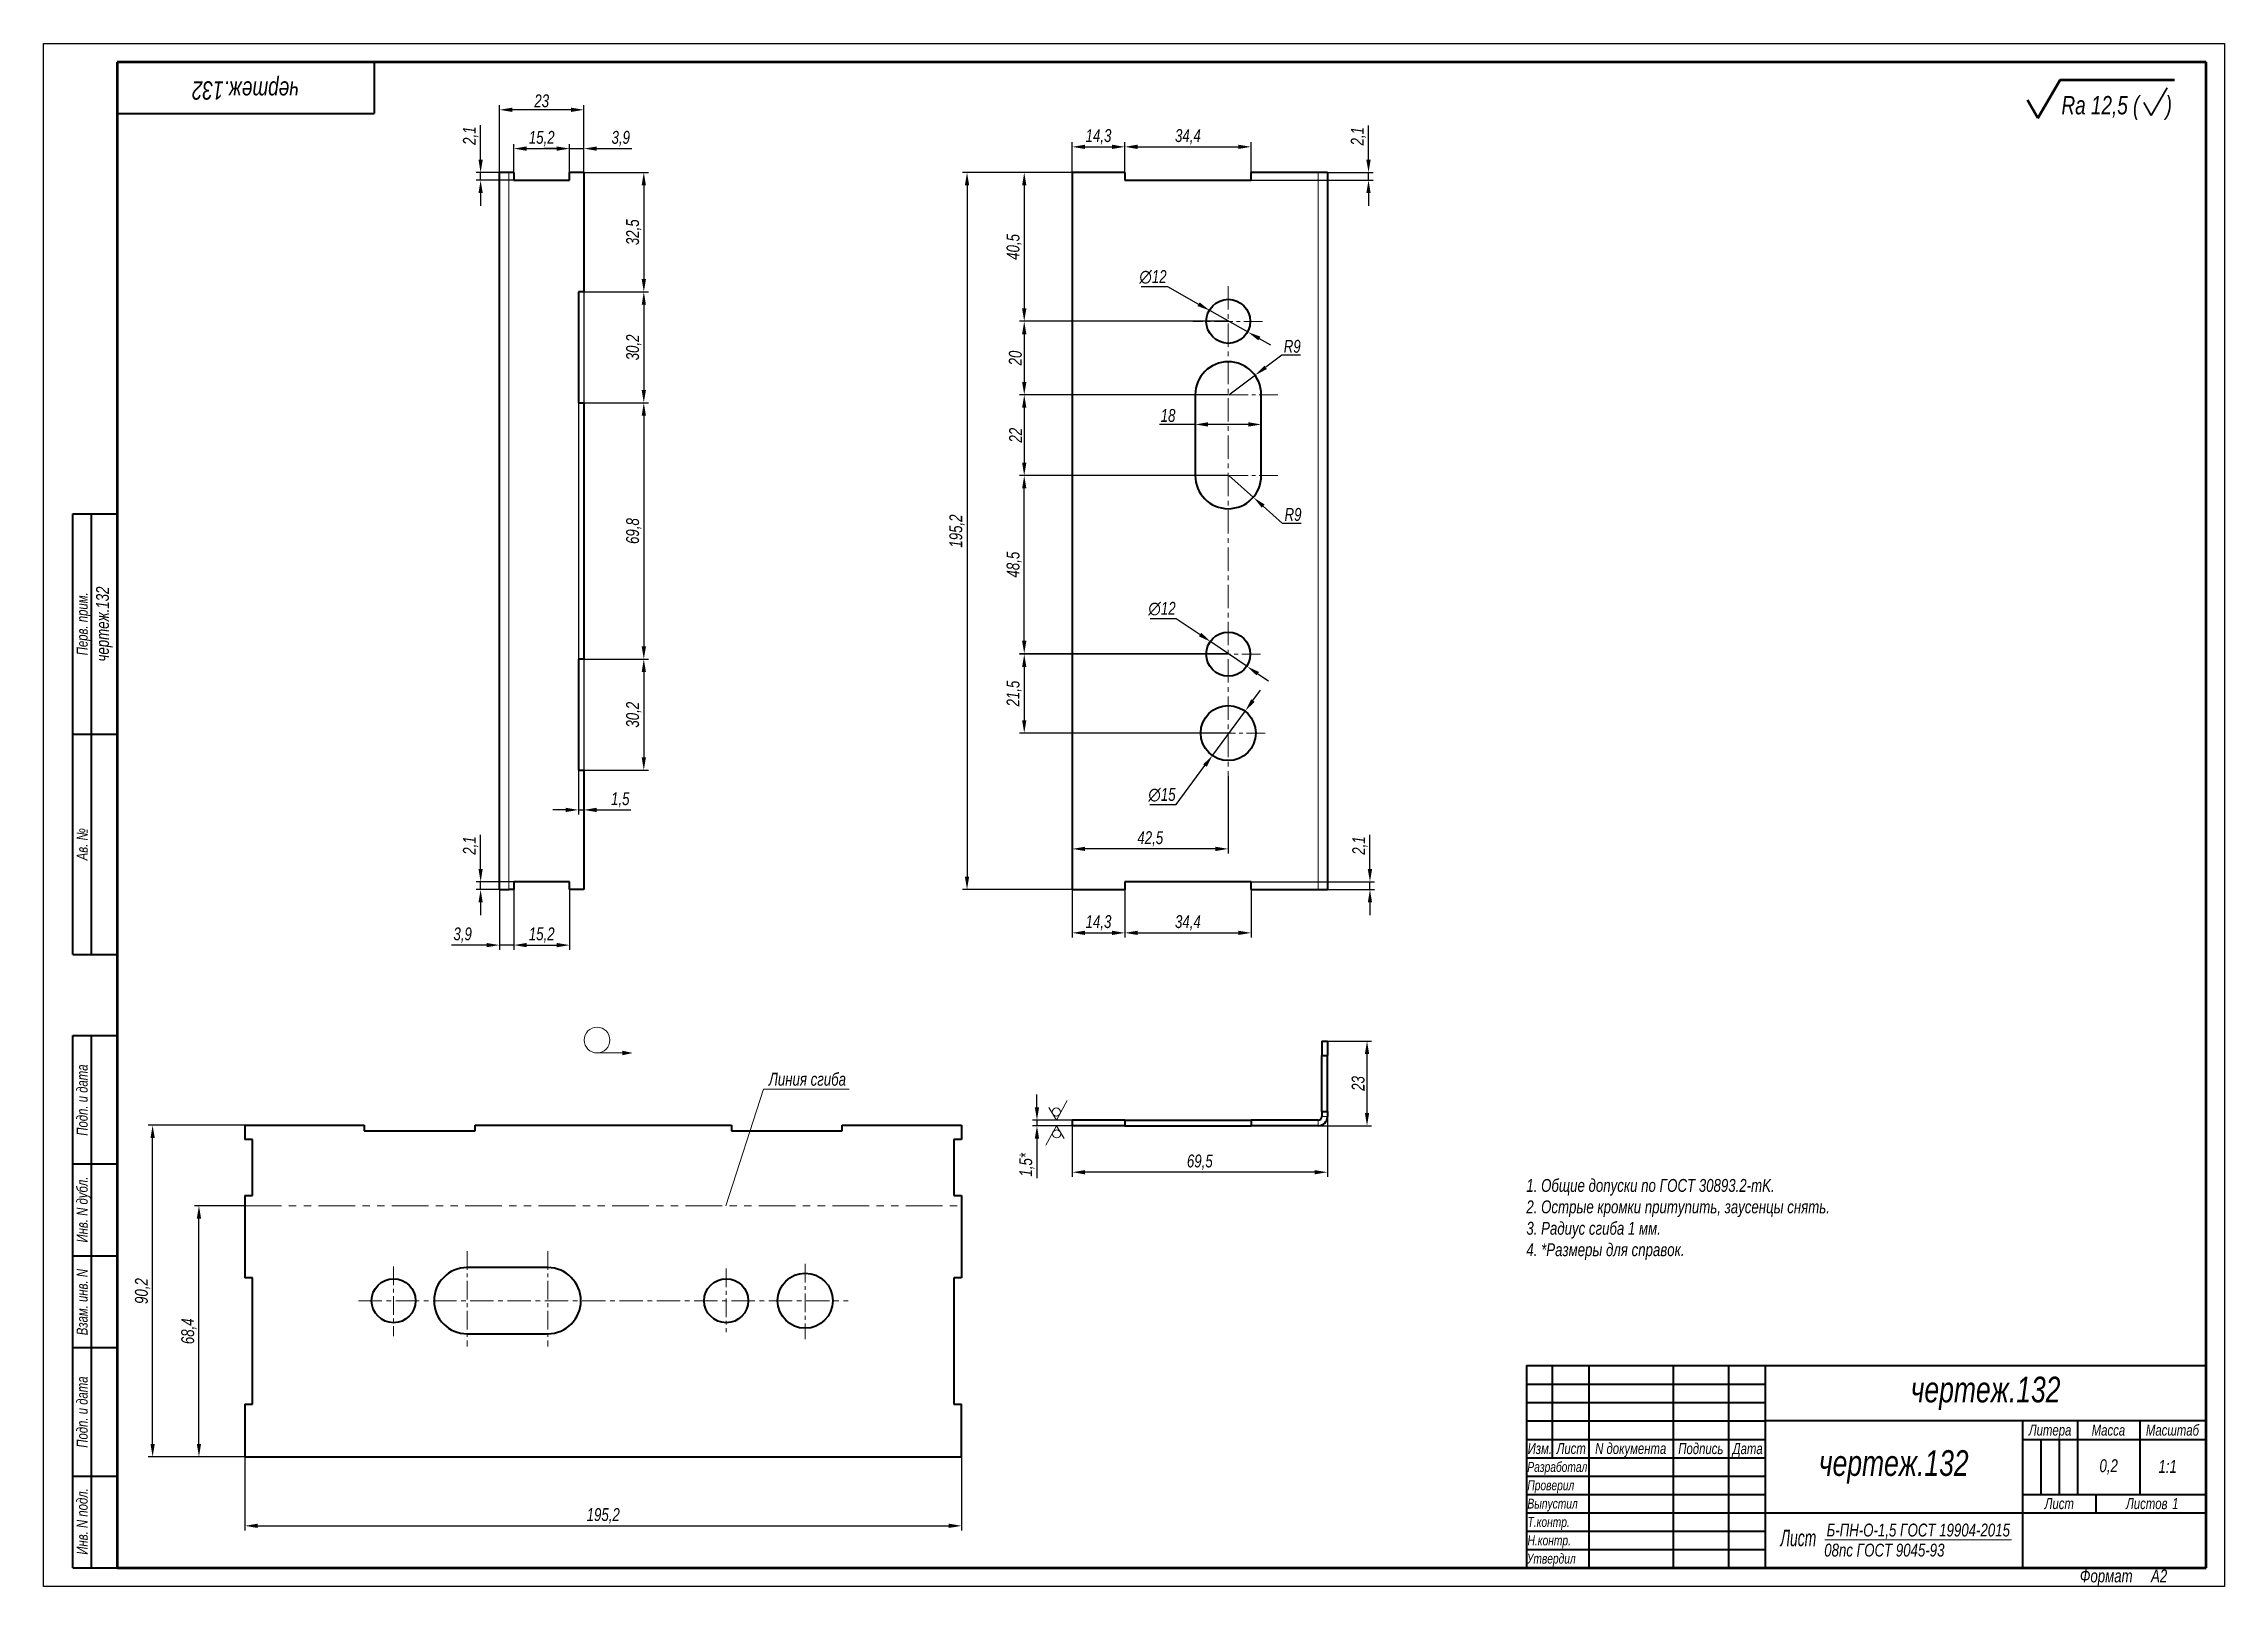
# Model space of a CAD drawing. Header units: millimetres. Extents: x 16949 to 17543, y -4206 to -3786.
import ezdxf

# ---------------------------------------------------------------- set-up
doc = ezdxf.new("R2010")
doc.units = ezdxf.units.MM
doc.linetypes.add('LT_03', pattern=[20.32, 12.7, -2.54, 2.54, -2.54])
doc.linetypes.add('LT_04', pattern=[20, 10, -2, 2, -2, 2, -2])
for name, color, linetype, lineweight in [('Layer_01', 3, 'Continuous', 13), ('Layer_02', 5, 'LT_04', 13), ('Layer_05', 7, 'Continuous', 40), ('Layer_08', 1, 'Continuous', 15), ('Layer_09', 6, 'Continuous', 15), ('Layer_10', 1, 'LT_03', 15), ('Layer_15', 7, 'Continuous', 40), ('Layer_17', 7, 'Continuous', 50), ('Layer_19', 7, 'Continuous', 50), ('Layer_20', 8, 'Continuous', 20)]:
    doc.layers.add(name, color=color, linetype=linetype, lineweight=lineweight)
doc.styles.add('Style_01', font='ARIALNI.TTF', dxfattribs={"width": 0.9, "height": 3.5})
doc.dimstyles.new('DimStyle_04', dxfattribs={"dimtxt": 3.5, "dimasz": 3.5, "dimexe": 1.25, "dimexo": 0, "dimtad": 1, "dimtxsty": 'Style_01', "dimcen": 2.5, "dimazin": 3, "dimtfac": 1, "dimtmove": 0, "dimatfit": 3})
doc.dimstyles.new('DimStyle_05', dxfattribs={"dimtxt": 3.5, "dimasz": 3.5, "dimexe": 1.25, "dimexo": 0, "dimtad": 1, "dimdec": 1, "dimtxsty": 'Style_01', "dimcen": 0, "dimazin": 3, "dimtfac": 1, "dimtdec": 1, "dimtmove": 0, "dimatfit": 3})

msp = doc.modelspace()

# ---------------------------------------------------------------- texts
at = {"layer": 'Layer_01', "style": 'Style_01'}
for s, height, width, p in [('Rа 12,5 (     )', 5, 0.9, (17498.978, -3804.783)), ('1:1', 3.5, 0.9, (17525.39, -4174.63)), ('Лист', 4.5, 0.735, (17422.431, -4194.611))]:
    msp.add_text(s, height=height, dxfattribs=dict(at, width=width)).set_placement(p)
at = {"layer": 'Layer_01', "linetype": 'Continuous', "lineweight": 25, "style": 'Style_01', "width": 0.9}
msp.add_text('1', height=3, dxfattribs=at).set_placement((17529.132, -4184.493))
at = {"layer": 'Layer_01', "attachment_point": 5, "style": 'Style_01'}
for insert, char_height, width, rotation in [((17004.349, -3797.53), 5, 70, 180), ((16965.911, -3943.53), 3.5, 60, 90)]:
    msp.add_mtext('чертеж.132', dxfattribs=dict(at, insert=insert, char_height=char_height, width=width, rotation=rotation))
at = {"layer": 'Layer_01', "style": 'Style_01'}
for s, insert, char_height, width, attachment_point in [('Линия сгиба', (17167.9, -4069.273), 3.5, 195.13822, 9), ('чертеж.132', (17478.309, -4152.998), 7, 120.08, 5), ('чертеж.132', (17453.292, -4173.011), 7, 70.04667, 5), ('0,2', (17511.831, -4173.011), 3.5, 17.01133, 5), ('Б-ПН-О-1,5 ГОСТ 19904-2015 ', (17435.007, -4188.45), 3.5, 80.46037, 1), ('08пс ГОСТ 9045-93', (17434.357, -4193.905), 3.5, 80.46037, 1)]:
    msp.add_mtext(s, dxfattribs=dict(at, insert=insert, char_height=char_height, width=width, attachment_point=attachment_point))
at = {"layer": 'Layer_01', "insert": (17353.226, -4116.684), "char_height": 3.5, "attachment_point": 7, "style": 'Style_01'}
msp.add_mtext_dynamic_manual_height_columns('1. Общие допуски по ГОСТ 30893.2-mK.\\P2. Острые кромки притупить, заусенцы снять.\\P3. Радиус сгиба 1 мм.\\P4. *Размеры для справок.', width=195.13822, gutter_width=17.5, heights=[-22.21], dxfattribs=at)

# ---------------------------------------------------------------- blocks, each defined once
blk = doc.blocks.new('*D17')
at = {"layer": 'Defpoints', "color": 0, "ltscale": 0.5, "transparency": 16777216}
for p in [(17243.83, -3813.63), (17229.53, -3820.63), (17243.83, -3820.63)]:
    blk.add_point(p, dxfattribs=at)
at = {"layer": 'Layer_08', "color": 0, "lineweight": -2, "ltscale": 0.5, "transparency": 16777216}
for p, q in [((17229.53, -3820.63), (17229.53, -3812.38)), ((17243.83, -3820.63), (17243.83, -3812.38)), ((17233.03, -3813.63), (17240.33, -3813.63))]:
    blk.add_line(p, q, dxfattribs=at)
at = {"layer": 'Layer_08', "color": 0, "ltscale": 0.5, "transparency": 16777216}
for points in [[(17233.03, -3813.04), (17233.03, -3814.21), (17229.53, -3813.63)], [(17240.33, -3813.04), (17240.33, -3814.21), (17243.83, -3813.63)]]:
    blk.add_solid(points, dxfattribs=at)
at = {"layer": 'Layer_08', "color": 0, "ltscale": 0.5, "transparency": 16777216, "insert": (17236.68, -3810.89), "char_height": 3.5, "attachment_point": 5, "style": 'Style_01'}
blk.add_mtext('14,3', dxfattribs=at)
blk = doc.blocks.new('*D18')
at = {"layer": 'Defpoints', "color": 0, "ltscale": 0.5, "transparency": 16777216}
for p in [(17278.23, -3813.63), (17243.83, -3820.63), (17278.23, -3820.63)]:
    blk.add_point(p, dxfattribs=at)
at = {"layer": 'Layer_08', "color": 0, "lineweight": -2, "ltscale": 0.5, "transparency": 16777216}
for p, q in [((17243.83, -3820.63), (17243.83, -3812.38)), ((17278.23, -3820.63), (17278.23, -3812.38)), ((17247.33, -3813.63), (17274.73, -3813.63))]:
    blk.add_line(p, q, dxfattribs=at)
at = {"layer": 'Layer_08', "color": 0, "ltscale": 0.5, "transparency": 16777216}
for points in [[(17247.33, -3813.04), (17247.33, -3814.21), (17243.83, -3813.63)], [(17274.73, -3813.04), (17274.73, -3814.21), (17278.23, -3813.63)]]:
    blk.add_solid(points, dxfattribs=at)
at = {"layer": 'Layer_08', "color": 0, "ltscale": 0.5, "transparency": 16777216, "insert": (17261.03, -3810.89), "char_height": 3.5, "attachment_point": 5, "style": 'Style_01'}
blk.add_mtext('34,4', dxfattribs=at)
blk = doc.blocks.new('*D19')
at = {"layer": 'Defpoints', "color": 0, "ltscale": 0.5, "transparency": 16777216}
for p in [(17229.53, -4015.83), (17243.83, -4015.83), (17243.83, -4027.62)]:
    blk.add_point(p, dxfattribs=at)
at = {"layer": 'Layer_08', "color": 0, "lineweight": -2, "ltscale": 0.5, "transparency": 16777216}
for p, q in [((17229.53, -4015.83), (17229.53, -4028.87)), ((17243.83, -4015.83), (17243.83, -4028.87)), ((17233.03, -4027.62), (17240.33, -4027.62))]:
    blk.add_line(p, q, dxfattribs=at)
at = {"layer": 'Layer_08', "color": 0, "ltscale": 0.5, "transparency": 16777216}
for points in [[(17233.03, -4027.03), (17233.03, -4028.2), (17229.53, -4027.62)], [(17240.33, -4027.03), (17240.33, -4028.2), (17243.83, -4027.62)]]:
    blk.add_solid(points, dxfattribs=at)
at = {"layer": 'Layer_08', "color": 0, "ltscale": 0.5, "transparency": 16777216, "insert": (17236.68, -4024.88), "char_height": 3.5, "attachment_point": 5, "style": 'Style_01'}
blk.add_mtext('14,3', dxfattribs=at)
blk = doc.blocks.new('*D20')
at = {"layer": 'Defpoints', "color": 0, "ltscale": 0.5, "transparency": 16777216}
for p in [(17243.83, -4015.83), (17278.23, -4015.83), (17278.23, -4027.62)]:
    blk.add_point(p, dxfattribs=at)
at = {"layer": 'Layer_08', "color": 0, "lineweight": -2, "ltscale": 0.5, "transparency": 16777216}
for p, q in [((17243.83, -4015.83), (17243.83, -4028.87)), ((17278.23, -4015.83), (17278.23, -4028.87)), ((17247.33, -4027.62), (17274.73, -4027.62))]:
    blk.add_line(p, q, dxfattribs=at)
at = {"layer": 'Layer_08', "color": 0, "ltscale": 0.5, "transparency": 16777216}
for points in [[(17247.33, -4027.03), (17247.33, -4028.2), (17243.83, -4027.62)], [(17274.73, -4027.03), (17274.73, -4028.2), (17278.23, -4027.62)]]:
    blk.add_solid(points, dxfattribs=at)
at = {"layer": 'Layer_08', "color": 0, "ltscale": 0.5, "transparency": 16777216, "insert": (17261.03, -4024.88), "char_height": 3.5, "attachment_point": 5, "style": 'Style_01'}
blk.add_mtext('34,4', dxfattribs=at)
blk = doc.blocks.new('*D21')
at = {"layer": 'Defpoints', "color": 0, "ltscale": 0.5, "transparency": 16777216}
for p in [(17266.98, -3858.18), (17277.43, -3864.08)]:
    blk.add_point(p, dxfattribs=at)
at = {"layer": 'Layer_08', "color": 0, "lineweight": -2, "ltscale": 0.5, "transparency": 16777216}
for p, q in [((17248.27, -3851.67), (17255.43, -3851.67)), ((17255.43, -3851.67), (17263.93, -3856.46)), ((17277.43, -3864.08), (17266.98, -3858.18)), ((17280.48, -3865.8), (17283.53, -3867.52))]:
    blk.add_line(p, q, dxfattribs=at)
at = {"layer": 'Layer_08', "color": 0, "ltscale": 0.5, "transparency": 16777216}
for points in [[(17264.22, -3855.96), (17263.64, -3856.97), (17266.98, -3858.18)], [(17280.77, -3865.29), (17280.19, -3866.31), (17277.43, -3864.08)]]:
    blk.add_solid(points, dxfattribs=at)
at = {"layer": 'Layer_08', "color": 0, "ltscale": 0.5, "transparency": 16777216, "insert": (17251.53, -3849.05), "char_height": 3.5, "attachment_point": 5, "style": 'Style_01'}
blk.add_mtext('∅12', dxfattribs=at)
blk = doc.blocks.new('*D22')
at = {"layer": 'Defpoints', "color": 0, "ltscale": 0.5, "transparency": 16777216}
for p in [(17279.41, -3875.74), (17272.21, -3881.13)]:
    blk.add_point(p, dxfattribs=at)
at = {"layer": 'Layer_08', "color": 0, "lineweight": -2, "ltscale": 0.5, "transparency": 16777216}
for p, q in [((17286.61, -3870.37), (17282.22, -3873.65)), ((17291.66, -3870.37), (17286.61, -3870.37)), ((17272.21, -3881.13), (17279.41, -3875.74))]:
    blk.add_line(p, q, dxfattribs=at)
at = {"layer": 'Layer_08', "color": 0, "ltscale": 0.5, "transparency": 16777216}
blk.add_solid([(17281.87, -3873.18), (17282.57, -3874.12), (17279.41, -3875.74)], dxfattribs=at)
at = {"layer": 'Layer_08', "color": 0, "ltscale": 0.5, "transparency": 16777216, "insert": (17289.45, -3867.95), "char_height": 3.5, "attachment_point": 5, "style": 'Style_01'}
blk.add_mtext('R9', dxfattribs=at)
blk = doc.blocks.new('*D23')
at = {"layer": 'Defpoints', "color": 0, "ltscale": 0.5, "transparency": 16777216}
for p in [(17272.21, -3903.13), (17278.93, -3909.11)]:
    blk.add_point(p, dxfattribs=at)
at = {"layer": 'Layer_08', "color": 0, "lineweight": -2, "ltscale": 0.5, "transparency": 16777216}
for p, q in [((17272.21, -3903.13), (17278.93, -3909.11)), ((17286.84, -3916.13), (17281.55, -3911.43)), ((17291.88, -3916.13), (17286.84, -3916.13))]:
    blk.add_line(p, q, dxfattribs=at)
at = {"layer": 'Layer_08', "color": 0, "ltscale": 0.5, "transparency": 16777216}
blk.add_solid([(17281.94, -3911), (17281.16, -3911.87), (17278.93, -3909.11)], dxfattribs=at)
at = {"layer": 'Layer_08', "color": 0, "ltscale": 0.5, "transparency": 16777216, "insert": (17289.67, -3913.72), "char_height": 3.5, "attachment_point": 5, "style": 'Style_01'}
blk.add_mtext('R9', dxfattribs=at)
blk = doc.blocks.new('*D24')
at = {"layer": 'Defpoints', "color": 0, "ltscale": 0.5, "transparency": 16777216}
for p in [(17263.03, -3889.2), (17263.03, -3892.13), (17281.03, -3892.13)]:
    blk.add_point(p, dxfattribs=at)
at = {"layer": 'Layer_08', "color": 0, "lineweight": -2, "ltscale": 0.5, "transparency": 16777216}
for p, q in [((17263.03, -3889.2), (17253.25, -3889.2)), ((17263.03, -3892.13), (17263.03, -3887.95)), ((17277.53, -3889.2), (17266.53, -3889.2)), ((17281.03, -3892.13), (17281.03, -3887.95))]:
    blk.add_line(p, q, dxfattribs=at)
at = {"layer": 'Layer_08', "color": 0, "ltscale": 0.5, "transparency": 16777216}
for points in [[(17266.53, -3888.61), (17266.53, -3889.78), (17263.03, -3889.2)], [(17277.53, -3888.61), (17277.53, -3889.78), (17281.03, -3889.2)]]:
    blk.add_solid(points, dxfattribs=at)
at = {"layer": 'Layer_08', "color": 0, "ltscale": 0.5, "transparency": 16777216, "insert": (17255.63, -3886.78), "char_height": 3.5, "attachment_point": 5, "style": 'Style_01'}
blk.add_mtext('18', dxfattribs=at)
blk = doc.blocks.new('*D25')
at = {"layer": 'Defpoints', "color": 0, "ltscale": 0.5, "transparency": 16777216}
for p in [(17267.24, -3948.36), (17277.17, -3955.1)]:
    blk.add_point(p, dxfattribs=at)
at = {"layer": 'Layer_08', "color": 0, "lineweight": -2, "ltscale": 0.5, "transparency": 16777216}
for p, q in [((17250.71, -3942), (17257.87, -3942)), ((17257.87, -3942), (17264.35, -3946.39)), ((17277.17, -3955.1), (17267.24, -3948.36)), ((17280.06, -3957.07), (17282.96, -3959.04))]:
    blk.add_line(p, q, dxfattribs=at)
at = {"layer": 'Layer_08', "color": 0, "ltscale": 0.5, "transparency": 16777216}
for points in [[(17264.67, -3945.91), (17264.02, -3946.88), (17267.24, -3948.36)], [(17280.39, -3956.59), (17279.74, -3957.55), (17277.17, -3955.1)]]:
    blk.add_solid(points, dxfattribs=at)
at = {"layer": 'Layer_08', "color": 0, "ltscale": 0.5, "transparency": 16777216, "insert": (17253.98, -3939.38), "char_height": 3.5, "attachment_point": 5, "style": 'Style_01'}
blk.add_mtext('∅12', dxfattribs=at)
blk = doc.blocks.new('*D26')
at = {"layer": 'Defpoints', "color": 0, "ltscale": 0.5, "transparency": 16777216}
for p in [(17276.66, -3967.2), (17267.75, -3979.27)]:
    blk.add_point(p, dxfattribs=at)
at = {"layer": 'Layer_08', "color": 0, "lineweight": -2, "ltscale": 0.5, "transparency": 16777216}
for p, q in [((17278.73, -3964.38), (17280.81, -3961.56)), ((17276.66, -3967.2), (17267.75, -3979.27)), ((17257.87, -3992.67), (17265.68, -3982.09)), ((17250.68, -3992.67), (17257.87, -3992.67))]:
    blk.add_line(p, q, dxfattribs=at)
at = {"layer": 'Layer_08', "color": 0, "ltscale": 0.5, "transparency": 16777216}
for points in [[(17278.26, -3964.03), (17279.2, -3964.72), (17276.66, -3967.2)], [(17265.21, -3981.74), (17266.15, -3982.43), (17267.75, -3979.27)]]:
    blk.add_solid(points, dxfattribs=at)
at = {"layer": 'Layer_08', "color": 0, "ltscale": 0.5, "transparency": 16777216, "insert": (17253.96, -3990.05), "char_height": 3.5, "attachment_point": 5, "style": 'Style_01'}
blk.add_mtext('∅15', dxfattribs=at)
blk = doc.blocks.new('*D27')
at = {"layer": 'Defpoints', "color": 0, "ltscale": 0.5, "transparency": 16777216}
for p in [(17229.53, -3820.63), (17200.87, -4015.83), (17229.53, -4015.83)]:
    blk.add_point(p, dxfattribs=at)
at = {"layer": 'Layer_08', "color": 0, "lineweight": -2, "ltscale": 0.5, "transparency": 16777216}
for p, q in [((17229.53, -3820.63), (17199.62, -3820.63)), ((17200.87, -3824.13), (17200.87, -4012.33)), ((17229.53, -4015.83), (17199.62, -4015.83))]:
    blk.add_line(p, q, dxfattribs=at)
at = {"layer": 'Layer_08', "color": 0, "ltscale": 0.5, "transparency": 16777216}
for points in [[(17200.29, -3824.13), (17201.45, -3824.13), (17200.87, -3820.63)], [(17200.29, -4012.33), (17201.45, -4012.33), (17200.87, -4015.83)]]:
    blk.add_solid(points, dxfattribs=at)
at = {"layer": 'Layer_08', "color": 0, "ltscale": 0.5, "transparency": 16777216, "insert": (17198.13, -3918.23), "char_height": 3.5, "attachment_point": 5, "rotation": 90, "style": 'Style_01'}
blk.add_mtext('195,2', dxfattribs=at)
blk = doc.blocks.new('*D28')
at = {"layer": 'Defpoints', "color": 0, "ltscale": 0.5, "transparency": 16777216}
for p in [(17278.23, -3820.63), (17278.23, -3822.73), (17310.23, -3820.63)]:
    blk.add_point(p, dxfattribs=at)
at = {"layer": 'Layer_08', "color": 0, "lineweight": -2, "ltscale": 0.5, "transparency": 16777216}
for p, q in [((17310.23, -3817.13), (17310.23, -3807.85)), ((17278.23, -3820.63), (17311.48, -3820.63)), ((17278.23, -3822.73), (17311.48, -3822.73)), ((17310.23, -3822.73), (17310.23, -3820.63)), ((17310.23, -3826.23), (17310.23, -3829.73))]:
    blk.add_line(p, q, dxfattribs=at)
at = {"layer": 'Layer_08', "color": 0, "ltscale": 0.5, "transparency": 16777216}
for points in [[(17309.64, -3817.13), (17310.81, -3817.13), (17310.23, -3820.63)], [(17309.64, -3826.23), (17310.81, -3826.23), (17310.23, -3822.73)]]:
    blk.add_solid(points, dxfattribs=at)
at = {"layer": 'Layer_08', "color": 0, "ltscale": 0.5, "transparency": 16777216, "insert": (17307.49, -3810.74), "char_height": 3.5, "attachment_point": 5, "rotation": 90, "style": 'Style_01'}
blk.add_mtext('2,1', dxfattribs=at)
blk = doc.blocks.new('*D29')
at = {"layer": 'Defpoints', "color": 0, "ltscale": 0.5, "transparency": 16777216}
for p in [(17278.23, -4013.73), (17310.62, -4013.73), (17278.23, -4015.83)]:
    blk.add_point(p, dxfattribs=at)
at = {"layer": 'Layer_08', "color": 0, "lineweight": -2, "ltscale": 0.5, "transparency": 16777216}
for p, q in [((17310.62, -4010.23), (17310.62, -4000.95)), ((17278.23, -4013.73), (17311.87, -4013.73)), ((17310.62, -4015.83), (17310.62, -4013.73)), ((17278.23, -4015.83), (17311.87, -4015.83)), ((17310.62, -4019.33), (17310.62, -4022.83))]:
    blk.add_line(p, q, dxfattribs=at)
at = {"layer": 'Layer_08', "color": 0, "ltscale": 0.5, "transparency": 16777216}
for points in [[(17310.03, -4010.23), (17311.2, -4010.23), (17310.62, -4013.73)], [(17310.03, -4019.33), (17311.2, -4019.33), (17310.62, -4015.83)]]:
    blk.add_solid(points, dxfattribs=at)
at = {"layer": 'Layer_08', "color": 0, "ltscale": 0.5, "transparency": 16777216, "insert": (17307.88, -4003.84), "char_height": 3.5, "attachment_point": 5, "rotation": 90, "style": 'Style_01'}
blk.add_mtext('2,1', dxfattribs=at)
blk = doc.blocks.new('*D30')
at = {"layer": 'Defpoints', "color": 0, "ltscale": 0.5, "transparency": 16777216}
for p in [(17092.62, -3814.11), (17077.42, -3820.63), (17092.62, -3820.63)]:
    blk.add_point(p, dxfattribs=at)
at = {"layer": 'Layer_08', "color": 0, "lineweight": -2, "ltscale": 0.5, "transparency": 16777216}
for p, q in [((17077.42, -3820.63), (17077.42, -3812.86)), ((17092.62, -3820.63), (17092.62, -3812.86)), ((17080.92, -3814.11), (17089.12, -3814.11))]:
    blk.add_line(p, q, dxfattribs=at)
at = {"layer": 'Layer_08', "color": 0, "ltscale": 0.5, "transparency": 16777216}
for points in [[(17080.92, -3813.52), (17080.92, -3814.69), (17077.42, -3814.11)], [(17089.12, -3813.52), (17089.12, -3814.69), (17092.62, -3814.11)]]:
    blk.add_solid(points, dxfattribs=at)
at = {"layer": 'Layer_08', "color": 0, "ltscale": 0.5, "transparency": 16777216, "insert": (17085.02, -3811.37), "char_height": 3.5, "attachment_point": 5, "style": 'Style_01'}
blk.add_mtext('15,2', dxfattribs=at)
blk = doc.blocks.new('*D31')
at = {"layer": 'Defpoints', "color": 0, "ltscale": 0.5, "transparency": 16777216}
for p in [(17096.52, -3814.11), (17092.62, -3820.63), (17096.52, -3820.63)]:
    blk.add_point(p, dxfattribs=at)
at = {"layer": 'Layer_08', "color": 0, "lineweight": -2, "ltscale": 0.5, "transparency": 16777216}
for p, q in [((17092.62, -3820.63), (17092.62, -3812.86)), ((17096.52, -3820.63), (17096.52, -3812.86)), ((17089.12, -3814.11), (17085.62, -3814.11)), ((17092.62, -3814.11), (17096.52, -3814.11)), ((17100.02, -3814.11), (17109.57, -3814.11))]:
    blk.add_line(p, q, dxfattribs=at)
at = {"layer": 'Layer_08', "color": 0, "ltscale": 0.5, "transparency": 16777216}
for points in [[(17089.12, -3813.52), (17089.12, -3814.69), (17092.62, -3814.11)], [(17100.02, -3813.52), (17100.02, -3814.69), (17096.52, -3814.11)]]:
    blk.add_solid(points, dxfattribs=at)
at = {"layer": 'Layer_08', "color": 0, "ltscale": 0.5, "transparency": 16777216, "insert": (17106.55, -3811.37), "char_height": 3.5, "attachment_point": 5, "style": 'Style_01'}
blk.add_mtext('3,9', dxfattribs=at)
blk = doc.blocks.new('*D32')
at = {"layer": 'Defpoints', "color": 0, "ltscale": 0.5, "transparency": 16777216}
for p in [(17073.52, -3803.54), (17073.52, -3820.63), (17096.52, -3820.63)]:
    blk.add_point(p, dxfattribs=at)
at = {"layer": 'Layer_08', "color": 0, "lineweight": -2, "ltscale": 0.5, "transparency": 16777216}
for p, q in [((17073.52, -3820.63), (17073.52, -3802.29)), ((17093.02, -3803.54), (17077.02, -3803.54)), ((17096.52, -3820.63), (17096.52, -3802.29))]:
    blk.add_line(p, q, dxfattribs=at)
at = {"layer": 'Layer_08', "color": 0, "ltscale": 0.5, "transparency": 16777216}
for points in [[(17077.02, -3802.96), (17077.02, -3804.13), (17073.52, -3803.54)], [(17093.02, -3802.96), (17093.02, -3804.13), (17096.52, -3803.54)]]:
    blk.add_solid(points, dxfattribs=at)
at = {"layer": 'Layer_08', "color": 0, "ltscale": 0.5, "transparency": 16777216, "insert": (17085.02, -3801.13), "char_height": 3.5, "attachment_point": 5, "style": 'Style_01'}
blk.add_mtext('23', dxfattribs=at)
blk = doc.blocks.new('*D33')
at = {"layer": 'Defpoints', "color": 0, "ltscale": 0.5, "transparency": 16777216}
for p in [(17077.42, -4015.83), (17092.62, -4015.83), (17092.62, -4030.95)]:
    blk.add_point(p, dxfattribs=at)
at = {"layer": 'Layer_08', "color": 0, "lineweight": -2, "ltscale": 0.5, "transparency": 16777216}
for p, q in [((17077.42, -4015.83), (17077.42, -4032.2)), ((17092.62, -4015.83), (17092.62, -4032.2)), ((17080.92, -4030.95), (17089.12, -4030.95))]:
    blk.add_line(p, q, dxfattribs=at)
at = {"layer": 'Layer_08', "color": 0, "ltscale": 0.5, "transparency": 16777216}
for points in [[(17080.92, -4030.37), (17080.92, -4031.53), (17077.42, -4030.95)], [(17089.12, -4030.37), (17089.12, -4031.53), (17092.62, -4030.95)]]:
    blk.add_solid(points, dxfattribs=at)
at = {"layer": 'Layer_08', "color": 0, "ltscale": 0.5, "transparency": 16777216, "insert": (17085.02, -4028.21), "char_height": 3.5, "attachment_point": 5, "style": 'Style_01'}
blk.add_mtext('15,2', dxfattribs=at)
blk = doc.blocks.new('*D34')
at = {"layer": 'Defpoints', "color": 0, "ltscale": 0.5, "transparency": 16777216}
for p in [(17073.52, -4015.83), (17077.42, -4015.83), (17073.52, -4030.95)]:
    blk.add_point(p, dxfattribs=at)
at = {"layer": 'Layer_08', "color": 0, "lineweight": -2, "ltscale": 0.5, "transparency": 16777216}
for p, q in [((17073.52, -4015.83), (17073.52, -4032.2)), ((17077.42, -4015.83), (17077.42, -4032.2)), ((17070.02, -4030.95), (17060.47, -4030.95)), ((17077.42, -4030.95), (17073.52, -4030.95)), ((17080.92, -4030.95), (17084.42, -4030.95))]:
    blk.add_line(p, q, dxfattribs=at)
at = {"layer": 'Layer_08', "color": 0, "ltscale": 0.5, "transparency": 16777216}
for points in [[(17070.02, -4030.37), (17070.02, -4031.53), (17073.52, -4030.95)], [(17080.92, -4030.37), (17080.92, -4031.53), (17077.42, -4030.95)]]:
    blk.add_solid(points, dxfattribs=at)
at = {"layer": 'Layer_08', "color": 0, "ltscale": 0.5, "transparency": 16777216, "insert": (17063.49, -4028.21), "char_height": 3.5, "attachment_point": 5, "style": 'Style_01'}
blk.add_mtext('3,9', dxfattribs=at)
blk = doc.blocks.new('*D35')
at = {"layer": 'Defpoints', "color": 0, "ltscale": 0.5, "transparency": 16777216}
for p in [(17096.52, -3820.63), (17096.52, -3853.13), (17112.83, -3853.13)]:
    blk.add_point(p, dxfattribs=at)
at = {"layer": 'Layer_08', "color": 0, "lineweight": -2, "ltscale": 0.5, "transparency": 16777216}
for p, q in [((17096.52, -3820.63), (17114.08, -3820.63)), ((17112.83, -3824.13), (17112.83, -3849.63)), ((17096.52, -3853.13), (17114.08, -3853.13))]:
    blk.add_line(p, q, dxfattribs=at)
at = {"layer": 'Layer_08', "color": 0, "ltscale": 0.5, "transparency": 16777216}
for points in [[(17112.25, -3824.13), (17113.42, -3824.13), (17112.83, -3820.63)], [(17112.25, -3849.63), (17113.42, -3849.63), (17112.83, -3853.13)]]:
    blk.add_solid(points, dxfattribs=at)
at = {"layer": 'Layer_08', "color": 0, "ltscale": 0.5, "transparency": 16777216, "insert": (17110.1, -3836.88), "char_height": 3.5, "attachment_point": 5, "rotation": 90, "style": 'Style_01'}
blk.add_mtext('32,5', dxfattribs=at)
blk = doc.blocks.new('*D36')
at = {"layer": 'Defpoints', "color": 0, "ltscale": 0.5, "transparency": 16777216}
for p in [(17096.52, -3853.13), (17096.52, -3883.33), (17112.83, -3883.33)]:
    blk.add_point(p, dxfattribs=at)
at = {"layer": 'Layer_08', "color": 0, "lineweight": -2, "ltscale": 0.5, "transparency": 16777216}
for p, q in [((17096.52, -3853.13), (17114.08, -3853.13)), ((17112.83, -3856.63), (17112.83, -3879.83)), ((17096.52, -3883.33), (17114.08, -3883.33))]:
    blk.add_line(p, q, dxfattribs=at)
at = {"layer": 'Layer_08', "color": 0, "ltscale": 0.5, "transparency": 16777216}
for points in [[(17112.25, -3856.63), (17113.42, -3856.63), (17112.83, -3853.13)], [(17112.25, -3879.83), (17113.42, -3879.83), (17112.83, -3883.33)]]:
    blk.add_solid(points, dxfattribs=at)
at = {"layer": 'Layer_08', "color": 0, "ltscale": 0.5, "transparency": 16777216, "insert": (17110.1, -3868.23), "char_height": 3.5, "attachment_point": 5, "rotation": 90, "style": 'Style_01'}
blk.add_mtext('30,2', dxfattribs=at)
blk = doc.blocks.new('*D37')
at = {"layer": 'Defpoints', "color": 0, "ltscale": 0.5, "transparency": 16777216}
for p in [(17096.52, -3883.33), (17095.02, -3953.13), (17112.83, -3953.13)]:
    blk.add_point(p, dxfattribs=at)
at = {"layer": 'Layer_08', "color": 0, "lineweight": -2, "ltscale": 0.5, "transparency": 16777216}
for p, q in [((17096.52, -3883.33), (17114.08, -3883.33)), ((17112.83, -3886.83), (17112.83, -3949.63)), ((17095.02, -3953.13), (17114.08, -3953.13))]:
    blk.add_line(p, q, dxfattribs=at)
at = {"layer": 'Layer_08', "color": 0, "ltscale": 0.5, "transparency": 16777216}
for points in [[(17112.25, -3886.83), (17113.42, -3886.83), (17112.83, -3883.33)], [(17112.25, -3949.63), (17113.42, -3949.63), (17112.83, -3953.13)]]:
    blk.add_solid(points, dxfattribs=at)
at = {"layer": 'Layer_08', "color": 0, "ltscale": 0.5, "transparency": 16777216, "insert": (17110.1, -3918.23), "char_height": 3.5, "attachment_point": 5, "rotation": 90, "style": 'Style_01'}
blk.add_mtext('69,8', dxfattribs=at)
blk = doc.blocks.new('*D38')
at = {"layer": 'Defpoints', "color": 0, "ltscale": 0.5, "transparency": 16777216}
for p in [(17096.52, -3953.13), (17096.52, -3983.33), (17112.83, -3983.33)]:
    blk.add_point(p, dxfattribs=at)
at = {"layer": 'Layer_08', "color": 0, "lineweight": -2, "ltscale": 0.5, "transparency": 16777216}
for p, q in [((17096.52, -3953.13), (17114.08, -3953.13)), ((17112.83, -3956.63), (17112.83, -3979.83)), ((17096.52, -3983.33), (17114.08, -3983.33))]:
    blk.add_line(p, q, dxfattribs=at)
at = {"layer": 'Layer_08', "color": 0, "ltscale": 0.5, "transparency": 16777216}
for points in [[(17112.25, -3956.63), (17113.42, -3956.63), (17112.83, -3953.13)], [(17112.25, -3979.83), (17113.42, -3979.83), (17112.83, -3983.33)]]:
    blk.add_solid(points, dxfattribs=at)
at = {"layer": 'Layer_08', "color": 0, "ltscale": 0.5, "transparency": 16777216, "insert": (17110.1, -3968.23), "char_height": 3.5, "attachment_point": 5, "rotation": 90, "style": 'Style_01'}
blk.add_mtext('30,2', dxfattribs=at)
blk = doc.blocks.new('*D39')
at = {"layer": 'Defpoints', "color": 0, "ltscale": 0.5, "transparency": 16777216}
for p in [(17068.38, -3822.73), (17077.42, -3820.63), (17077.42, -3822.73)]:
    blk.add_point(p, dxfattribs=at)
at = {"layer": 'Layer_08', "color": 0, "lineweight": -2, "ltscale": 0.5, "transparency": 16777216}
for p, q in [((17068.38, -3817.13), (17068.38, -3807.7)), ((17077.42, -3820.63), (17067.13, -3820.63)), ((17077.42, -3822.73), (17067.13, -3822.73)), ((17068.38, -3822.73), (17068.38, -3820.63)), ((17068.38, -3826.23), (17068.38, -3829.73))]:
    blk.add_line(p, q, dxfattribs=at)
at = {"layer": 'Layer_08', "color": 0, "ltscale": 0.5, "transparency": 16777216}
for points in [[(17067.8, -3817.13), (17068.96, -3817.13), (17068.38, -3820.63)], [(17067.8, -3826.23), (17068.96, -3826.23), (17068.38, -3822.73)]]:
    blk.add_solid(points, dxfattribs=at)
at = {"layer": 'Layer_08', "color": 0, "ltscale": 0.5, "transparency": 16777216, "insert": (17065.64, -3810.59), "char_height": 3.5, "attachment_point": 5, "rotation": 90, "style": 'Style_01'}
blk.add_mtext('2,1', dxfattribs=at)
blk = doc.blocks.new('*D40')
at = {"layer": 'Defpoints', "color": 0, "ltscale": 0.5, "transparency": 16777216}
for p in [(17068.38, -4013.73), (17077.42, -4013.73), (17077.42, -4015.83)]:
    blk.add_point(p, dxfattribs=at)
at = {"layer": 'Layer_08', "color": 0, "lineweight": -2, "ltscale": 0.5, "transparency": 16777216}
for p, q in [((17068.38, -4010.23), (17068.38, -4000.95)), ((17077.42, -4013.73), (17067.13, -4013.73)), ((17068.38, -4015.83), (17068.38, -4013.73)), ((17077.42, -4015.83), (17067.13, -4015.83)), ((17068.38, -4019.33), (17068.38, -4022.83))]:
    blk.add_line(p, q, dxfattribs=at)
at = {"layer": 'Layer_08', "color": 0, "ltscale": 0.5, "transparency": 16777216}
for points in [[(17067.8, -4010.23), (17068.96, -4010.23), (17068.38, -4013.73)], [(17067.8, -4019.33), (17068.96, -4019.33), (17068.38, -4015.83)]]:
    blk.add_solid(points, dxfattribs=at)
at = {"layer": 'Layer_08', "color": 0, "ltscale": 0.5, "transparency": 16777216, "insert": (17065.64, -4003.84), "char_height": 3.5, "attachment_point": 5, "rotation": 90, "style": 'Style_01'}
blk.add_mtext('2,1', dxfattribs=at)
blk = doc.blocks.new('*D41')
at = {"layer": 'Defpoints', "color": 0, "ltscale": 0.5, "transparency": 16777216}
for p in [(17299.03, -4059.07), (17229.53, -4079.37), (17229.53, -4092.78)]:
    blk.add_point(p, dxfattribs=at)
at = {"layer": 'Layer_08', "color": 0, "lineweight": -2, "ltscale": 0.5, "transparency": 16777216}
for p, q in [((17299.03, -4059.07), (17299.03, -4094.03)), ((17229.53, -4079.37), (17229.53, -4094.03)), ((17295.53, -4092.78), (17233.03, -4092.78))]:
    blk.add_line(p, q, dxfattribs=at)
at = {"layer": 'Layer_08', "color": 0, "ltscale": 0.5, "transparency": 16777216}
for points in [[(17233.03, -4092.2), (17233.03, -4093.36), (17229.53, -4092.78)], [(17295.53, -4092.2), (17295.53, -4093.36), (17299.03, -4092.78)]]:
    blk.add_solid(points, dxfattribs=at)
at = {"layer": 'Layer_08', "color": 0, "ltscale": 0.5, "transparency": 16777216, "insert": (17264.28, -4090.04), "char_height": 3.5, "attachment_point": 5, "style": 'Style_01'}
blk.add_mtext('69,5', dxfattribs=at)
blk = doc.blocks.new('*D42')
at = {"layer": 'Defpoints', "color": 0, "ltscale": 0.5, "transparency": 16777216}
for p in [(17298.28, -4057.12), (17309.82, -4057.12), (17281.91, -4080.12)]:
    blk.add_point(p, dxfattribs=at)
at = {"layer": 'Layer_08', "color": 0, "lineweight": -2, "ltscale": 0.5, "transparency": 16777216}
for p, q in [((17298.28, -4057.12), (17311.07, -4057.12)), ((17309.82, -4076.62), (17309.82, -4060.62)), ((17281.91, -4080.12), (17311.07, -4080.12))]:
    blk.add_line(p, q, dxfattribs=at)
at = {"layer": 'Layer_08', "color": 0, "ltscale": 0.5, "transparency": 16777216}
for points in [[(17309.24, -4060.62), (17310.41, -4060.62), (17309.82, -4057.12)], [(17309.24, -4076.62), (17310.41, -4076.62), (17309.82, -4080.12)]]:
    blk.add_solid(points, dxfattribs=at)
at = {"layer": 'Layer_08', "color": 0, "ltscale": 0.5, "transparency": 16777216, "insert": (17307.41, -4068.62), "char_height": 3.5, "attachment_point": 5, "rotation": 90, "style": 'Style_01'}
blk.add_mtext('23', dxfattribs=at)
blk = doc.blocks.new('*D43')
at = {"layer": 'Defpoints', "color": 0, "ltscale": 0.5, "transparency": 16777216}
for p in [(17219.92, -4080.12), (17229.53, -4078.62), (17229.53, -4080.12)]:
    blk.add_point(p, dxfattribs=at)
at = {"layer": 'Layer_08', "color": 0, "lineweight": -2, "ltscale": 0.5, "transparency": 16777216}
for p, q in [((17219.92, -4075.12), (17219.92, -4071.62)), ((17229.53, -4078.62), (17218.67, -4078.62)), ((17229.53, -4080.12), (17218.67, -4080.12)), ((17219.92, -4078.62), (17219.92, -4080.12)), ((17219.92, -4083.62), (17219.92, -4094.43))]:
    blk.add_line(p, q, dxfattribs=at)
at = {"layer": 'Layer_08', "color": 0, "ltscale": 0.5, "transparency": 16777216}
for points in [[(17219.33, -4075.12), (17220.5, -4075.12), (17219.92, -4078.62)], [(17219.33, -4083.62), (17220.5, -4083.62), (17219.92, -4080.12)]]:
    blk.add_solid(points, dxfattribs=at)
at = {"layer": 'Layer_08', "color": 0, "ltscale": 0.5, "transparency": 16777216, "insert": (17217.18, -4090.77), "char_height": 3.5, "attachment_point": 5, "rotation": 90, "style": 'Style_01'}
blk.add_mtext('1,5*', dxfattribs=at)
blk = doc.blocks.new('*D45')
at = {"layer": 'Defpoints', "color": 0, "ltscale": 0.5, "transparency": 16777216}
for p in [(17243.83, -3820.63), (17216.45, -3861.13), (17262.33, -3861.13)]:
    blk.add_point(p, dxfattribs=at)
at = {"layer": 'Layer_08', "color": 0, "lineweight": -2, "ltscale": 0.5, "transparency": 16777216}
for p, q in [((17243.83, -3820.63), (17215.2, -3820.63)), ((17216.45, -3824.13), (17216.45, -3857.63)), ((17262.33, -3861.13), (17215.2, -3861.13))]:
    blk.add_line(p, q, dxfattribs=at)
at = {"layer": 'Layer_08', "color": 0, "ltscale": 0.5, "transparency": 16777216}
for points in [[(17215.87, -3824.13), (17217.04, -3824.13), (17216.45, -3820.63)], [(17215.87, -3857.63), (17217.04, -3857.63), (17216.45, -3861.13)]]:
    blk.add_solid(points, dxfattribs=at)
at = {"layer": 'Layer_08', "color": 0, "ltscale": 0.5, "transparency": 16777216, "insert": (17213.72, -3840.88), "char_height": 3.5, "attachment_point": 5, "rotation": 90, "style": 'Style_01'}
blk.add_mtext('40,5', dxfattribs=at)
blk = doc.blocks.new('*D46')
at = {"layer": 'Defpoints', "color": 0, "ltscale": 0.5, "transparency": 16777216}
for p in [(17272.03, -3861.13), (17216.45, -3881.13), (17272.03, -3881.13)]:
    blk.add_point(p, dxfattribs=at)
at = {"layer": 'Layer_08', "color": 0, "lineweight": -2, "ltscale": 0.5, "transparency": 16777216}
for p, q in [((17272.03, -3861.13), (17215.2, -3861.13)), ((17216.45, -3864.63), (17216.45, -3877.63)), ((17272.03, -3881.13), (17215.2, -3881.13))]:
    blk.add_line(p, q, dxfattribs=at)
at = {"layer": 'Layer_08', "color": 0, "ltscale": 0.5, "transparency": 16777216}
for points in [[(17215.87, -3864.63), (17217.04, -3864.63), (17216.45, -3861.13)], [(17215.87, -3877.63), (17217.04, -3877.63), (17216.45, -3881.13)]]:
    blk.add_solid(points, dxfattribs=at)
at = {"layer": 'Layer_08', "color": 0, "ltscale": 0.5, "transparency": 16777216, "insert": (17214.04, -3871.13), "char_height": 3.5, "attachment_point": 5, "rotation": 90, "style": 'Style_01'}
blk.add_mtext('20', dxfattribs=at)
blk = doc.blocks.new('*D44')
at = {"layer": 'Defpoints', "color": 0, "ltscale": 0.5, "transparency": 16777216}
for p in [(17272.21, -3951.73), (17216.45, -3973.23), (17272.21, -3973.23)]:
    blk.add_point(p, dxfattribs=at)
at = {"layer": 'Layer_08', "color": 0, "lineweight": -2, "ltscale": 0.5, "transparency": 16777216}
for p, q in [((17272.21, -3951.73), (17215.2, -3951.73)), ((17216.45, -3955.23), (17216.45, -3969.73)), ((17272.21, -3973.23), (17215.2, -3973.23))]:
    blk.add_line(p, q, dxfattribs=at)
at = {"layer": 'Layer_08', "color": 0, "ltscale": 0.5, "transparency": 16777216}
for points in [[(17215.87, -3955.23), (17217.04, -3955.23), (17216.45, -3951.73)], [(17215.87, -3969.73), (17217.04, -3969.73), (17216.45, -3973.23)]]:
    blk.add_solid(points, dxfattribs=at)
at = {"layer": 'Layer_08', "color": 0, "ltscale": 0.5, "transparency": 16777216, "insert": (17213.72, -3962.48), "char_height": 3.5, "attachment_point": 5, "rotation": 90, "style": 'Style_01'}
blk.add_mtext('21,5', dxfattribs=at)
blk = doc.blocks.new('*D47')
at = {"layer": 'Defpoints', "color": 0, "ltscale": 0.5, "transparency": 16777216}
for p in [(16991.66, -4101.89), (17004.18, -4101.89), (17004.18, -4170.26)]:
    blk.add_point(p, dxfattribs=at)
at = {"layer": 'Layer_08', "color": 0, "lineweight": -2, "ltscale": 0.5, "transparency": 16777216}
for p, q in [((17004.18, -4101.89), (16990.41, -4101.89)), ((16991.66, -4166.76), (16991.66, -4105.39)), ((17004.18, -4170.26), (16990.41, -4170.26))]:
    blk.add_line(p, q, dxfattribs=at)
at = {"layer": 'Layer_08', "color": 0, "ltscale": 0.5, "transparency": 16777216}
for points in [[(16991.08, -4105.39), (16992.24, -4105.39), (16991.66, -4101.89)], [(16991.08, -4166.76), (16992.24, -4166.76), (16991.66, -4170.26)]]:
    blk.add_solid(points, dxfattribs=at)
at = {"layer": 'Layer_08', "color": 0, "ltscale": 0.5, "transparency": 16777216, "insert": (16988.92, -4136.08), "char_height": 3.5, "attachment_point": 5, "rotation": 90, "style": 'Style_01'}
blk.add_mtext('68,4', dxfattribs=at)
blk = doc.blocks.new('*D48')
at = {"layer": 'Defpoints', "color": 0, "ltscale": 0.5, "transparency": 16777216}
for p in [(16979.04, -4080.01), (17004.18, -4080.01), (17004.18, -4170.26)]:
    blk.add_point(p, dxfattribs=at)
at = {"layer": 'Layer_08', "color": 0, "lineweight": -2, "ltscale": 0.5, "transparency": 16777216}
for p, q in [((17004.18, -4080.01), (16977.79, -4080.01)), ((16979.04, -4166.76), (16979.04, -4083.51)), ((17004.18, -4170.26), (16977.79, -4170.26))]:
    blk.add_line(p, q, dxfattribs=at)
at = {"layer": 'Layer_08', "color": 0, "ltscale": 0.5, "transparency": 16777216}
for points in [[(16978.46, -4083.51), (16979.63, -4083.51), (16979.04, -4080.01)], [(16978.46, -4166.76), (16979.63, -4166.76), (16979.04, -4170.26)]]:
    blk.add_solid(points, dxfattribs=at)
at = {"layer": 'Layer_08', "color": 0, "ltscale": 0.5, "transparency": 16777216, "insert": (16976.31, -4125.14), "char_height": 3.5, "attachment_point": 5, "rotation": 90, "style": 'Style_01'}
blk.add_mtext('90,2', dxfattribs=at)
blk = doc.blocks.new('*D49')
at = {"layer": 'Defpoints', "color": 0, "ltscale": 0.5, "transparency": 16777216}
for p in [(17004.18, -4170.26), (17199.38, -4170.26), (17199.38, -4189.05)]:
    blk.add_point(p, dxfattribs=at)
at = {"layer": 'Layer_08', "color": 0, "lineweight": -2, "ltscale": 0.5, "transparency": 16777216}
for p, q in [((17004.18, -4170.26), (17004.18, -4190.3)), ((17199.38, -4170.26), (17199.38, -4190.3)), ((17007.68, -4189.05), (17195.88, -4189.05))]:
    blk.add_line(p, q, dxfattribs=at)
at = {"layer": 'Layer_08', "color": 0, "ltscale": 0.5, "transparency": 16777216}
for points in [[(17007.68, -4188.46), (17007.68, -4189.63), (17004.18, -4189.05)], [(17195.88, -4188.46), (17195.88, -4189.63), (17199.38, -4189.05)]]:
    blk.add_solid(points, dxfattribs=at)
at = {"layer": 'Layer_08', "color": 0, "ltscale": 0.5, "transparency": 16777216, "insert": (17101.78, -4186.31), "char_height": 3.5, "attachment_point": 5, "style": 'Style_01'}
blk.add_mtext('195,2', dxfattribs=at)
blk = doc.blocks.new('Block_18')
at = {"layer": 'Layer_05', "linetype": 'Continuous'}
for p, q in [((90, 415), (90, 401)), ((20, 401), (90, 401)), ((8, 172), (8, 292)), ((8, 292), (20, 292)), ((13, 172), (13, 292)), ((8, 232), (20, 232)), ((8, 172), (20, 172)), ((8, 5), (8, 150)), ((8, 150), (20, 150)), ((13, 5), (13, 150)), ((8, 115), (20, 115)), ((8, 90), (20, 90)), ((8, 65), (20, 65)), ((403.88, 55.03), (468.92, 55.03)), ((403.88, 50.03), (468.92, 50.03)), ((403.88, 45.03), (468.92, 45.03)), ((543.97, 40.02), (543.97, 25.01)), ((548.97, 40.02), (548.97, 25.01)), ((8, 30), (20, 30)), ((403.88, 30.02), (468.92, 30.02)), ((403.88, 25.01), (468.92, 25.01)), ((403.88, 20.01), (468.92, 20.01)), ((403.88, 15.01), (468.92, 15.01)), ((403.88, 10), (468.92, 10)), ((8, 5), (20, 5))]:
    blk.add_line(p, q, dxfattribs=at)
for points in [[(589, 60.04), (403.88, 60.04), (403.88, 5)], [(410.88, 60.04), (410.88, 35.02)], [(420.89, 60.04), (420.89, 5)], [(443.9, 60.04), (443.9, 5)], [(458.91, 60.04), (458.91, 5)], [(468.92, 60.04), (468.92, 5)], [(589, 45.03), (468.92, 45.03)], [(538.97, 45.03), (538.97, 5)], [(553.98, 45.03), (553.98, 25.01)], [(570.99, 45.03), (570.99, 25.01)], [(570.99, 45.03), (570.99, 25.01)], [(403.88, 40.02), (468.92, 40.02)], [(538.97, 40.02), (589, 40.02)], [(403.88, 35.02), (468.92, 35.02)], [(538.97, 25.01), (589, 25.01)], [(558.98, 25.01), (558.98, 20.01)], [(468.92, 20.01), (589, 20.01)]]:
    blk.add_lwpolyline(points, dxfattribs=at)
at = {"layer": 'Layer_17', "lineweight": 25}
for p, q in [((0, 0), (0, 420)), ((0, 420), (594, 420)), ((594, 420), (594, 0)), ((594, 0), (0, 0))]:
    blk.add_line(p, q, dxfattribs=at)
at = {"layer": 'Layer_17'}
for p, q in [((589, 415), (20, 415)), ((20, 415), (20, 5)), ((589, 5), (589, 415)), ((20, 5), (589, 5))]:
    blk.add_line(p, q, dxfattribs=at)
at = {"layer": 'Layer_05', "linetype": 'Continuous', "lineweight": 25, "style": 'Style_01', "width": 0.9}
for s, p in [('Перв. прим.', (12, 253.48)), ('Ав. №', (12, 197.66)), ('Подп. и дата', (12, 122.68)), ('Инв. N дубл.', (12, 93.62)), ('Взам. инв. N', (11.99, 68.36)), ('Подп. и дата', (12, 37.74)), ('Инв. N подл.', (12, 8.63))]:
    blk.add_text(s, height=3, rotation=90, dxfattribs=at).set_placement(p)
at = {"layer": 'Layer_05', "linetype": 'Continuous', "style": 'Style_01', "width": 0.9}
for s, height, p in [('Литера', 3, (540.74, 41.06)), ('Масса', 3, (557.86, 41.03)), ('Масштаб', 3, (572.63, 41.03)), ('Изм.', 3, (404.23, 36.02)), ('Лист', 3, (412.11, 36.04)), ('N документа', 3, (422.61, 36.04)), ('Подпись', 3, (445.26, 36.02)), ('Дата', 3, (460.05, 36.01)), ('Разработал', 2.7, (404.14, 31.18)), ('Проверил', 2.7, (404.15, 26.17)), ('Выпустил', 2.7, (404.16, 21.19)), ('Лист ', 3, (545.05, 21.04)), ('Листов ', 3, (567.21, 21.04)), ('Т.контр.', 2.7, (404.19, 16.17)), ('Н.контр.', 2.7, (404.19, 11.17)), ('Утвердил', 2.7, (404.01, 6.22))]:
    blk.add_text(s, height=height, dxfattribs=at).set_placement(p)
at = {"layer": 'Layer_05', "linetype": 'Continuous', "insert": (554.64, 4.59), "char_height": 3.5, "width": 32.9515, "attachment_point": 1, "style": 'Style_01'}
blk.add_mtext('Формат     А2', dxfattribs=at)
blk = doc.blocks.new('*D50')
at = {"layer": 'Defpoints', "color": 0, "ltscale": 0.5, "transparency": 16777216}
for p in [(17095.02, -3853.13), (17096.52, -3853.13), (17095.02, -3994.15)]:
    blk.add_point(p, dxfattribs=at)
at = {"layer": 'Layer_08', "color": 0, "lineweight": -2, "ltscale": 0.5, "transparency": 16777216}
for p, q in [((17095.02, -3853.13), (17095.02, -3995.4)), ((17096.52, -3853.13), (17096.52, -3995.4)), ((17091.52, -3994.15), (17088.02, -3994.15)), ((17095.02, -3994.15), (17096.52, -3994.15)), ((17100.02, -3994.15), (17109.31, -3994.15))]:
    blk.add_line(p, q, dxfattribs=at)
at = {"layer": 'Layer_08', "color": 0, "ltscale": 0.5, "transparency": 16777216}
for points in [[(17091.52, -3993.56), (17091.52, -3994.73), (17095.02, -3994.15)], [(17100.02, -3993.56), (17100.02, -3994.73), (17096.52, -3994.15)]]:
    blk.add_solid(points, dxfattribs=at)
at = {"layer": 'Layer_08', "color": 0, "ltscale": 0.5, "transparency": 16777216, "insert": (17106.42, -3991.41), "char_height": 3.5, "attachment_point": 5, "style": 'Style_01'}
blk.add_mtext('1,5', dxfattribs=at)
blk = doc.blocks.new('*D51')
at = {"layer": 'Defpoints', "color": 0, "ltscale": 0.5, "transparency": 16777216}
for p in [(17272.03, -3984.92), (17229.53, -4001.88), (17229.53, -4004.76)]:
    blk.add_point(p, dxfattribs=at)
at = {"layer": 'Layer_08', "color": 0, "lineweight": -2, "ltscale": 0.5, "transparency": 16777216}
for p, q in [((17272.03, -3984.92), (17272.03, -4006.01)), ((17229.53, -4001.88), (17229.53, -4006.01)), ((17268.53, -4004.76), (17233.03, -4004.76))]:
    blk.add_line(p, q, dxfattribs=at)
at = {"layer": 'Layer_08', "color": 0, "ltscale": 0.5, "transparency": 16777216}
for points in [[(17233.03, -4004.17), (17233.03, -4005.34), (17229.53, -4004.76)], [(17268.53, -4004.17), (17268.53, -4005.34), (17272.03, -4004.76)]]:
    blk.add_solid(points, dxfattribs=at)
at = {"layer": 'Layer_08', "color": 0, "ltscale": 0.5, "transparency": 16777216, "insert": (17250.78, -4002.02), "char_height": 3.5, "attachment_point": 5, "style": 'Style_01'}
blk.add_mtext('42,5', dxfattribs=at)
blk = doc.blocks.new('*D52')
at = {"layer": 'Defpoints', "color": 0, "ltscale": 0.5, "transparency": 16777216}
for p in [(17272.03, -3881.13), (17216.45, -3903.13), (17272.03, -3903.13)]:
    blk.add_point(p, dxfattribs=at)
at = {"layer": 'Layer_08', "color": 0, "lineweight": -2, "ltscale": 0.5, "transparency": 16777216}
for p, q in [((17272.03, -3881.13), (17215.2, -3881.13)), ((17216.45, -3884.63), (17216.45, -3899.63)), ((17272.03, -3903.13), (17215.2, -3903.13))]:
    blk.add_line(p, q, dxfattribs=at)
at = {"layer": 'Layer_08', "color": 0, "ltscale": 0.5, "transparency": 16777216}
for points in [[(17215.87, -3884.63), (17217.04, -3884.63), (17216.45, -3881.13)], [(17215.87, -3899.63), (17217.04, -3899.63), (17216.45, -3903.13)]]:
    blk.add_solid(points, dxfattribs=at)
at = {"layer": 'Layer_08', "color": 0, "ltscale": 0.5, "transparency": 16777216, "insert": (17214.07, -3892.13), "char_height": 3.5, "attachment_point": 5, "rotation": 90, "style": 'Style_01'}
blk.add_mtext('22', dxfattribs=at)
blk = doc.blocks.new('*D53')
at = {"layer": 'Defpoints', "color": 0, "ltscale": 0.5, "transparency": 16777216}
for p in [(17216.45, -3903.13), (17272.03, -3903.13), (17272.03, -3951.61)]:
    blk.add_point(p, dxfattribs=at)
at = {"layer": 'Layer_08', "color": 0, "lineweight": -2, "ltscale": 0.5, "transparency": 16777216}
for p, q in [((17272.03, -3903.13), (17215.2, -3903.13)), ((17216.45, -3948.11), (17216.45, -3906.63)), ((17272.03, -3951.61), (17215.2, -3951.61))]:
    blk.add_line(p, q, dxfattribs=at)
at = {"layer": 'Layer_08', "color": 0, "ltscale": 0.5, "transparency": 16777216}
for points in [[(17215.87, -3906.63), (17217.04, -3906.63), (17216.45, -3903.13)], [(17215.87, -3948.11), (17217.04, -3948.11), (17216.45, -3951.61)]]:
    blk.add_solid(points, dxfattribs=at)
at = {"layer": 'Layer_08', "color": 0, "ltscale": 0.5, "transparency": 16777216, "insert": (17213.72, -3927.37), "char_height": 3.5, "attachment_point": 5, "rotation": 90, "style": 'Style_01'}
blk.add_mtext('48,5', dxfattribs=at)

# ---------------------------------------------------------------- dimensions: what is measured, and where the dimension line sits
at = {"layer": 'Layer_08', "ltscale": 0.5}
for base, p1, p2, dimstyle, picture, middle in [((17073.521, -3803.543), (17096.521, -3820.632), (17073.521, -3820.632), 'DimStyle_05', '*D32', (17085.021, -3801.131)), ((17092.621, -3814.108), (17077.421, -3820.632), (17092.621, -3820.632), 'DimStyle_05', '*D30', (17085.021, -3811.372)), ((17096.521, -3814.108), (17092.621, -3820.632), (17096.521, -3820.632), 'DimStyle_05', '*D31', (17106.547, -3811.372)), ((17243.827, -3813.628), (17229.527, -3820.632), (17243.827, -3820.632), 'DimStyle_04', '*D17', (17236.677, -3810.892)), ((17278.227, -3813.628), (17243.827, -3820.632), (17278.227, -3820.632), 'DimStyle_04', '*D18', (17261.027, -3810.892)), ((17229.527, -4004.755), (17272.027, -3984.924), (17229.527, -4001.881), 'DimStyle_05', '*D51', (17250.777, -4002.02)), ((17073.521, -4030.95), (17077.421, -4015.832), (17073.521, -4015.832), 'DimStyle_05', '*D34', (17063.494, -4028.214)), ((17092.621, -4030.95), (17077.421, -4015.832), (17092.621, -4015.832), 'DimStyle_05', '*D33', (17085.021, -4028.214)), ((17243.827, -4027.615), (17229.527, -4015.832), (17243.827, -4015.832), 'DimStyle_04', '*D19', (17236.677, -4024.88)), ((17278.227, -4027.615), (17243.827, -4015.832), (17278.227, -4015.832), 'DimStyle_04', '*D20', (17261.027, -4024.88))]:
    dim = msp.add_linear_dim(base=base, p1=p1, p2=p2, dimstyle=dimstyle, dxfattribs=at)
    dim.commit()
    dim.dimension.update_dxf_attribs({"geometry": picture, "text_midpoint": middle})
dim = msp.add_linear_dim(base=(17068.38, -3822.732), p1=(17077.421, -3820.632), p2=(17077.421, -3822.732), angle=90, dimstyle='DimStyle_05', dxfattribs=at)
dim.commit()
dim.dimension.update_dxf_attribs({"geometry": '*D39', "text_midpoint": (17068.38, -3810.591), "dimtype": 160})
for base, p1, p2, angle, dimstyle, picture, middle in [((17310.228, -3820.632), (17278.227, -3822.732), (17278.227, -3820.632), 90, 'DimStyle_05', '*D28', (17307.492, -3810.74)), ((17112.834, -3853.132), (17096.521, -3820.632), (17096.521, -3853.132), 90, 'DimStyle_05', '*D35', (17110.099, -3836.882)), ((17200.87, -4015.832), (17229.527, -3820.632), (17229.527, -4015.832), 90, 'DimStyle_04', '*D27', (17198.135, -3918.232)), ((17216.455, -3861.132), (17243.827, -3820.632), (17262.331, -3861.132), 90, 'DimStyle_05', '*D45', (17213.719, -3840.882)), ((17112.834, -3883.332), (17096.521, -3853.132), (17096.521, -3883.332), 90, 'DimStyle_05', '*D36', (17110.099, -3868.232)), ((17216.455, -3881.132), (17272.027, -3861.132), (17272.027, -3881.132), 90, 'DimStyle_05', '*D46', (17214.043, -3871.132)), ((17112.834, -3953.132), (17096.521, -3883.332), (17095.021, -3953.132), 90, 'DimStyle_05', '*D37', (17110.099, -3918.232)), ((17216.455, -3903.132), (17272.027, -3881.132), (17272.027, -3903.132), 90, 'DimStyle_05', '*D52', (17214.073, -3892.132)), ((17216.455, -3903.132), (17272.027, -3951.611), (17272.027, -3903.132), 90, 'DimStyle_05', '*D53', (17213.719, -3927.372)), ((17112.834, -3983.332), (17096.521, -3953.132), (17096.521, -3983.332), 90, 'DimStyle_05', '*D38', (17110.099, -3968.232)), ((17216.455, -3973.232), (17272.205, -3951.732), (17272.205, -3973.232), 90, 'DimStyle_05', '*D44', (17213.719, -3962.482)), ((17068.38, -4013.732), (17077.421, -4015.832), (17077.421, -4013.732), 90, 'DimStyle_05', '*D40', (17065.645, -4003.84)), ((17310.616, -4013.732), (17278.227, -4015.832), (17278.227, -4013.732), 90, 'DimStyle_05', '*D29', (17307.881, -4003.84)), ((17309.823, -4057.117), (17281.913, -4080.117), (17298.277, -4057.117), 90, 'DimStyle_05', '*D42', (17307.411, -4068.617)), ((16979.044, -4080.014), (17004.184, -4170.263), (17004.184, -4080.014), 90, 'DimStyle_05', '*D48', (16976.309, -4125.138)), ((16991.66, -4101.888), (17004.184, -4170.263), (17004.184, -4101.888), 90, 'DimStyle_05', '*D47', (16988.924, -4136.075)), ((17199.384, -4189.048), (17004.184, -4170.263), (17199.384, -4170.263), 180, 'DimStyle_05', '*D49', (17101.784, -4186.313))]:
    dim = msp.add_linear_dim(base=base, p1=p1, p2=p2, angle=angle, dimstyle=dimstyle, dxfattribs=at)
    dim.commit()
    dim.dimension.update_dxf_attribs({"geometry": picture, "text_midpoint": middle})
for p1, p2, picture, middle in [((17277.431, -3864.08), (17266.979, -3858.184), '*D21', (17251.533, -3851.668)), ((17277.169, -3955.103), (17267.241, -3948.361), '*D25', (17253.98, -3941.999)), ((17276.656, -3967.195), (17267.754, -3979.269), '*D26', (17253.962, -3992.669))]:
    dim = msp.add_diameter_dim_2p(p1=p1, p2=p2, dimstyle='DimStyle_04', dxfattribs=at)
    dim.commit()
    dim.dimension.update_dxf_attribs({"geometry": picture, "text_midpoint": middle, "dimtype": 163})
for base, p1, p2, dimstyle, picture, middle in [((17095.021, -3994.148), (17096.521, -3853.132), (17095.021, -3853.132), 'DimStyle_05', '*D50', (17106.416, -3994.148)), ((17263.027, -3889.196), (17281.027, -3892.132), (17263.027, -3892.132), 'DimStyle_04', '*D24', (17255.626, -3889.196)), ((17229.527, -4092.78), (17299.027, -4059.067), (17229.527, -4079.367), 'DimStyle_05', '*D41', (17264.277, -4092.78))]:
    dim = msp.add_linear_dim(base=base, p1=p1, p2=p2, dimstyle=dimstyle, dxfattribs=at)
    dim.commit()
    dim.dimension.update_dxf_attribs({"geometry": picture, "text_midpoint": middle, "dimtype": 160})
dim = msp.add_radius_dim(center=(17272.205, -3881.132), mpoint=(17279.415, -3875.745), dimstyle='DimStyle_04', dxfattribs=at)
dim.commit()
dim.dimension.update_dxf_attribs({"geometry": '*D22', "text_midpoint": (17289.446, -3870.367), "dimtype": 164})
dim = msp.add_radius_dim(center=(17272.205, -3903.132), mpoint=(17278.933, -3909.11), dimstyle='DimStyle_04', dxfattribs=at)
dim.commit()
dim.dimension.update_dxf_attribs({"geometry": '*D23', "text_midpoint": (17289.672, -3913.722)})
dim = msp.add_linear_dim(base=(17219.916, -4080.117), p1=(17229.527, -4078.617), p2=(17229.527, -4080.117), angle=90, text='<>*', dimstyle='DimStyle_05', dxfattribs=at)
dim.commit()
dim.dimension.update_dxf_attribs({"geometry": '*D43', "text_midpoint": (17217.181, -4090.772)})

# ---------------------------------------------------------------- linework, layer by layer
at = {"layer": 'Layer_01', "lineweight": 13, "ltscale": 0.303109}
msp.add_line((17492.544, -3805.843), (17498.606, -3795.343), dxfattribs=at)
msp.add_line((17492.544, -3805.843), (17498.606, -3795.343), dxfattribs=at)
msp.add_line((17492.544, -3805.843), (17498.606, -3795.343), dxfattribs=at)
at = {"layer": 'Layer_01', "lineweight": 13, "ltscale": 0.141451}
msp.add_line((17492.544, -3805.843), (17489.715, -3800.943), dxfattribs=at)
msp.add_line((17492.544, -3805.843), (17489.715, -3800.943), dxfattribs=at)
msp.add_line((17492.544, -3805.843), (17489.715, -3800.943), dxfattribs=at)
at = {"layer": 'Layer_01', "lineweight": 30}
for q in [(17521.38, -3801.59), (17521.38, -3801.59), (17521.38, -3801.59), (17521.38, -3801.59), (17527.731, -3797.59), (17527.731, -3797.59), (17527.731, -3797.59), (17527.731, -3797.59)]:
    msp.add_line((17523.401, -3805.09), q, dxfattribs=at)
at = {"layer": 'Layer_01'}
for p, q in [((17100.095, -4060.309), (17106.998, -4060.317)), ((17434.494, -4192.901), (17485.348, -4192.901))]:
    msp.add_line(p, q, dxfattribs=at)
msp.add_circle((17100.095, -4056.804), 3.505, dxfattribs=at)
msp.add_solid([(17106.999, -4060.932), (17109.82, -4060.321), (17106.998, -4059.701)], dxfattribs=at)
at = {"layer": 'Layer_02'}
msp.add_line((17004.184, -4101.888), (17199.384, -4101.888), dxfattribs=at)
at = {"layer": 'Layer_09'}
for points in [[(17145.411, -4070.208), (17135.177, -4101.888)], [(17168.77, -4070.208), (17145.411, -4070.208)]]:
    msp.add_lwpolyline(points, dxfattribs=at)
at = {"layer": 'Layer_10', "ltscale": 0.5}
for p, q in [((17272.027, -3851.546), (17272.027, -3984.924)), ((17035.098, -4127.763), (17168.476, -4127.763))]:
    msp.add_line(p, q, dxfattribs=at)
at = {"layer": 'Layer_10', "ltscale": 0.4}
for p, q in [((17281.367, -3861.132), (17262.331, -3861.132)), ((17285.54, -3881.132), (17259.537, -3881.132)), ((17285.54, -3903.132), (17259.537, -3903.132)), ((17280.783, -3951.732), (17263.458, -3951.732)), ((17282.101, -3973.232), (17261.601, -3973.232)), ((17064.684, -4114.25), (17064.684, -4140.253)), ((17086.684, -4114.25), (17086.684, -4140.253)), ((17044.684, -4118.423), (17044.684, -4137.459)), ((17135.284, -4119.007), (17135.284, -4136.331)), ((17156.784, -4117.689), (17156.784, -4138.189))]:
    msp.add_line(p, q, dxfattribs=at)
at = {"layer": 'Layer_15', "linetype": 'Continuous'}
for p, q in [((17073.521, -4015.832), (17073.521, -3820.632)), ((17076.021, -3820.632), (17073.521, -3820.632)), ((17077.421, -3820.632), (17076.021, -3820.632)), ((17077.421, -3820.632), (17077.421, -3822.732)), ((17077.421, -3822.732), (17092.621, -3822.732)), ((17092.621, -3822.732), (17092.621, -3820.632)), ((17096.521, -3820.632), (17092.621, -3820.632)), ((17096.521, -3820.632), (17096.521, -3853.132)), ((17229.527, -3820.632), (17229.527, -4015.832)), ((17243.827, -3820.632), (17229.527, -3820.632)), ((17243.827, -3820.632), (17243.827, -3822.732)), ((17243.827, -3822.732), (17278.227, -3822.732)), ((17278.227, -3822.732), (17278.227, -3820.632)), ((17296.527, -3820.632), (17278.227, -3820.632)), ((17299.027, -3820.632), (17296.527, -3820.632)), ((17299.027, -3820.632), (17299.027, -4015.832)), ((17096.521, -3853.132), (17095.021, -3853.132)), ((17095.021, -3853.132), (17095.021, -3883.332)), ((17095.021, -3883.332), (17096.521, -3883.332)), ((17096.521, -3883.332), (17096.521, -3953.132)), ((17263.027, -3881.132), (17263.027, -3903.132)), ((17281.027, -3903.132), (17281.027, -3881.132)), ((17096.521, -3953.132), (17095.021, -3953.132)), ((17095.021, -3953.132), (17095.021, -3983.332)), ((17095.021, -3983.332), (17096.521, -3983.332)), ((17096.521, -3983.332), (17096.521, -4015.832)), ((17092.621, -4013.732), (17077.421, -4013.732)), ((17077.421, -4013.732), (17077.421, -4015.832)), ((17092.621, -4015.832), (17092.621, -4013.732)), ((17278.227, -4013.732), (17243.827, -4013.732)), ((17243.827, -4013.732), (17243.827, -4015.832)), ((17278.227, -4015.832), (17278.227, -4013.732)), ((17073.521, -4015.832), (17076.021, -4015.832)), ((17077.421, -4015.832), (17076.021, -4015.832)), ((17096.521, -4015.832), (17092.621, -4015.832)), ((17229.527, -4015.832), (17243.827, -4015.832)), ((17278.227, -4015.832), (17296.527, -4015.832)), ((17296.527, -4015.832), (17299.027, -4015.832)), ((17297.527, -4057.117), (17297.527, -4061.017)), ((17297.527, -4057.117), (17299.027, -4057.117)), ((17297.527, -4061.017), (17299.027, -4061.017)), ((17297.527, -4076.217), (17297.527, -4061.017)), ((17299.027, -4057.117), (17299.027, -4061.017)), ((17299.027, -4076.217), (17299.027, -4061.017)), ((17004.184, -4080.014), (17036.684, -4080.014)), ((17004.184, -4080.014), (17004.184, -4083.914)), ((17036.684, -4080.014), (17036.684, -4081.514)), ((17066.884, -4081.514), (17066.884, -4080.014)), ((17066.884, -4080.014), (17136.684, -4080.014)), ((17136.684, -4080.014), (17136.684, -4081.514)), ((17166.884, -4081.514), (17166.884, -4080.014)), ((17166.884, -4080.014), (17199.384, -4080.014)), ((17199.384, -4080.014), (17199.384, -4083.914)), ((17243.827, -4078.617), (17229.527, -4078.617)), ((17229.527, -4078.617), (17229.527, -4080.117)), ((17243.827, -4080.117), (17229.527, -4080.117)), ((17243.827, -4078.617), (17243.827, -4080.117)), ((17243.827, -4078.617), (17278.227, -4078.617)), ((17243.827, -4080.117), (17278.227, -4080.117)), ((17278.227, -4078.617), (17278.227, -4080.117)), ((17296.527, -4078.617), (17278.227, -4078.617)), ((17296.527, -4080.117), (17278.227, -4080.117)), ((17297.527, -4076.217), (17299.027, -4076.217)), ((17297.527, -4076.217), (17297.527, -4077.617)), ((17299.027, -4076.217), (17299.027, -4077.617)), ((17006.284, -4083.914), (17004.184, -4083.914)), ((17006.284, -4099.114), (17006.284, -4083.914)), ((17036.684, -4081.514), (17066.884, -4081.514)), ((17136.684, -4081.514), (17166.884, -4081.514)), ((17199.384, -4083.914), (17197.284, -4083.914)), ((17197.284, -4083.914), (17197.284, -4099.114)), ((17004.184, -4099.114), (17006.284, -4099.114)), ((17004.184, -4099.114), (17004.184, -4121.563)), ((17197.284, -4099.114), (17199.384, -4099.114)), ((17199.384, -4099.114), (17199.384, -4121.563)), ((17006.284, -4121.563), (17004.184, -4121.563)), ((17006.284, -4155.963), (17006.284, -4121.563)), ((17086.684, -4118.763), (17064.684, -4118.763)), ((17199.384, -4121.563), (17197.284, -4121.563)), ((17197.284, -4121.563), (17197.284, -4155.963)), ((17064.684, -4136.763), (17086.684, -4136.763)), ((17004.184, -4155.963), (17004.184, -4170.263)), ((17004.184, -4155.963), (17006.284, -4155.963)), ((17197.284, -4155.963), (17199.384, -4155.963)), ((17199.384, -4170.263), (17199.384, -4155.963)), ((17004.184, -4170.263), (17199.384, -4170.263))]:
    msp.add_line(p, q, dxfattribs=at)
at = {"layer": 'Layer_15', "lineweight": 0}
for p, q in [((17076.021, -3820.632), (17076.021, -4015.832)), ((17296.527, -4015.832), (17296.527, -3820.632))]:
    msp.add_line(p, q, dxfattribs=at)
at = {"layer": 'Layer_15', "linetype": 'Continuous', "lineweight": 0}
for p, q in [((17296.527, -4078.617), (17296.527, -4080.117)), ((17297.527, -4077.617), (17299.027, -4077.617))]:
    msp.add_line(p, q, dxfattribs=at)
at = {"layer": 'Layer_15', "linetype": 'Continuous'}
for centre, radius in [((17272.027, -3861.132), 6), ((17272.027, -3951.732), 6), ((17272.027, -3973.232), 7.5), ((17044.684, -4127.763), 6), ((17135.284, -4127.763), 6), ((17156.784, -4127.763), 7.5)]:
    msp.add_circle(centre, radius, dxfattribs=at)
for centre, radius, start, end in [((17272.027, -3881.132), 9, 0, 180), ((17272.027, -3903.132), 9, 180, 0), ((17296.527, -4077.617), 1, 270, 0), ((17296.527, -4077.617), 2.5, 270, 0), ((17064.684, -4127.763), 9, 90, 270), ((17086.684, -4127.763), 9, 270, 90)]:
    msp.add_arc(centre, radius, start, end, dxfattribs=at)
at = {"layer": 'Layer_19', "lineweight": 50}
for p, q in [((17492.544, -3805.843), (17498.606, -3795.343)), ((17498.606, -3795.343), (17529.748, -3795.343)), ((17492.544, -3805.843), (17489.715, -3800.943))]:
    msp.add_line(p, q, dxfattribs=at)
at = {"layer": 'Layer_20', "color": 1, "lineweight": 13, "ltscale": 0.303109}
for p, q in [((17225.238, -4078.617), (17228.145, -4073.298)), ((17225.238, -4078.617), (17228.145, -4073.298)), ((17225.238, -4078.617), (17228.145, -4073.298)), ((17225.238, -4078.617), (17228.145, -4073.298)), ((17225.238, -4080.117), (17222.331, -4085.437)), ((17225.238, -4080.117), (17222.331, -4085.437)), ((17225.238, -4080.117), (17222.331, -4085.437)), ((17225.238, -4080.117), (17222.331, -4085.437))]:
    msp.add_line(p, q, dxfattribs=at)
at = {"layer": 'Layer_20', "color": 1, "lineweight": 13, "ltscale": 0.141451}
for p, q in [((17225.238, -4078.617), (17223.106, -4075.117)), ((17225.238, -4078.617), (17223.135, -4075.166)), ((17225.238, -4078.617), (17223.135, -4075.166)), ((17225.238, -4078.617), (17223.135, -4075.166)), ((17225.238, -4080.117), (17227.34, -4083.569)), ((17225.238, -4080.117), (17227.34, -4083.569)), ((17225.238, -4080.117), (17227.34, -4083.569)), ((17225.238, -4080.117), (17227.369, -4083.617))]:
    msp.add_line(p, q, dxfattribs=at)
at = {"layer": 'Layer_20', "color": 1, "lineweight": 13}
for centre in [(17225.194, -4076.389), (17225.194, -4076.389), (17225.194, -4076.389), (17225.194, -4076.389), (17225.281, -4082.346), (17225.281, -4082.346), (17225.281, -4082.346), (17225.281, -4082.346)]:
    msp.add_circle(centre, 1.098, dxfattribs=at)

# ---------------------------------------------------------------- block references
at = {"layer": 'Layer_08', "ltscale": 0.5}
msp.add_blockref('Block_18', (16949.349, -4205.53), dxfattribs=at)

msp.set_redraw_order([(e.dxf.handle, doc.entitydb.next_handle()) for e in msp.query("TEXT MTEXT ATTDEF DIMENSION ARC_DIMENSION")])  # texts and dimensions are drawn at this point

doc.saveas('drawing.dxf')
